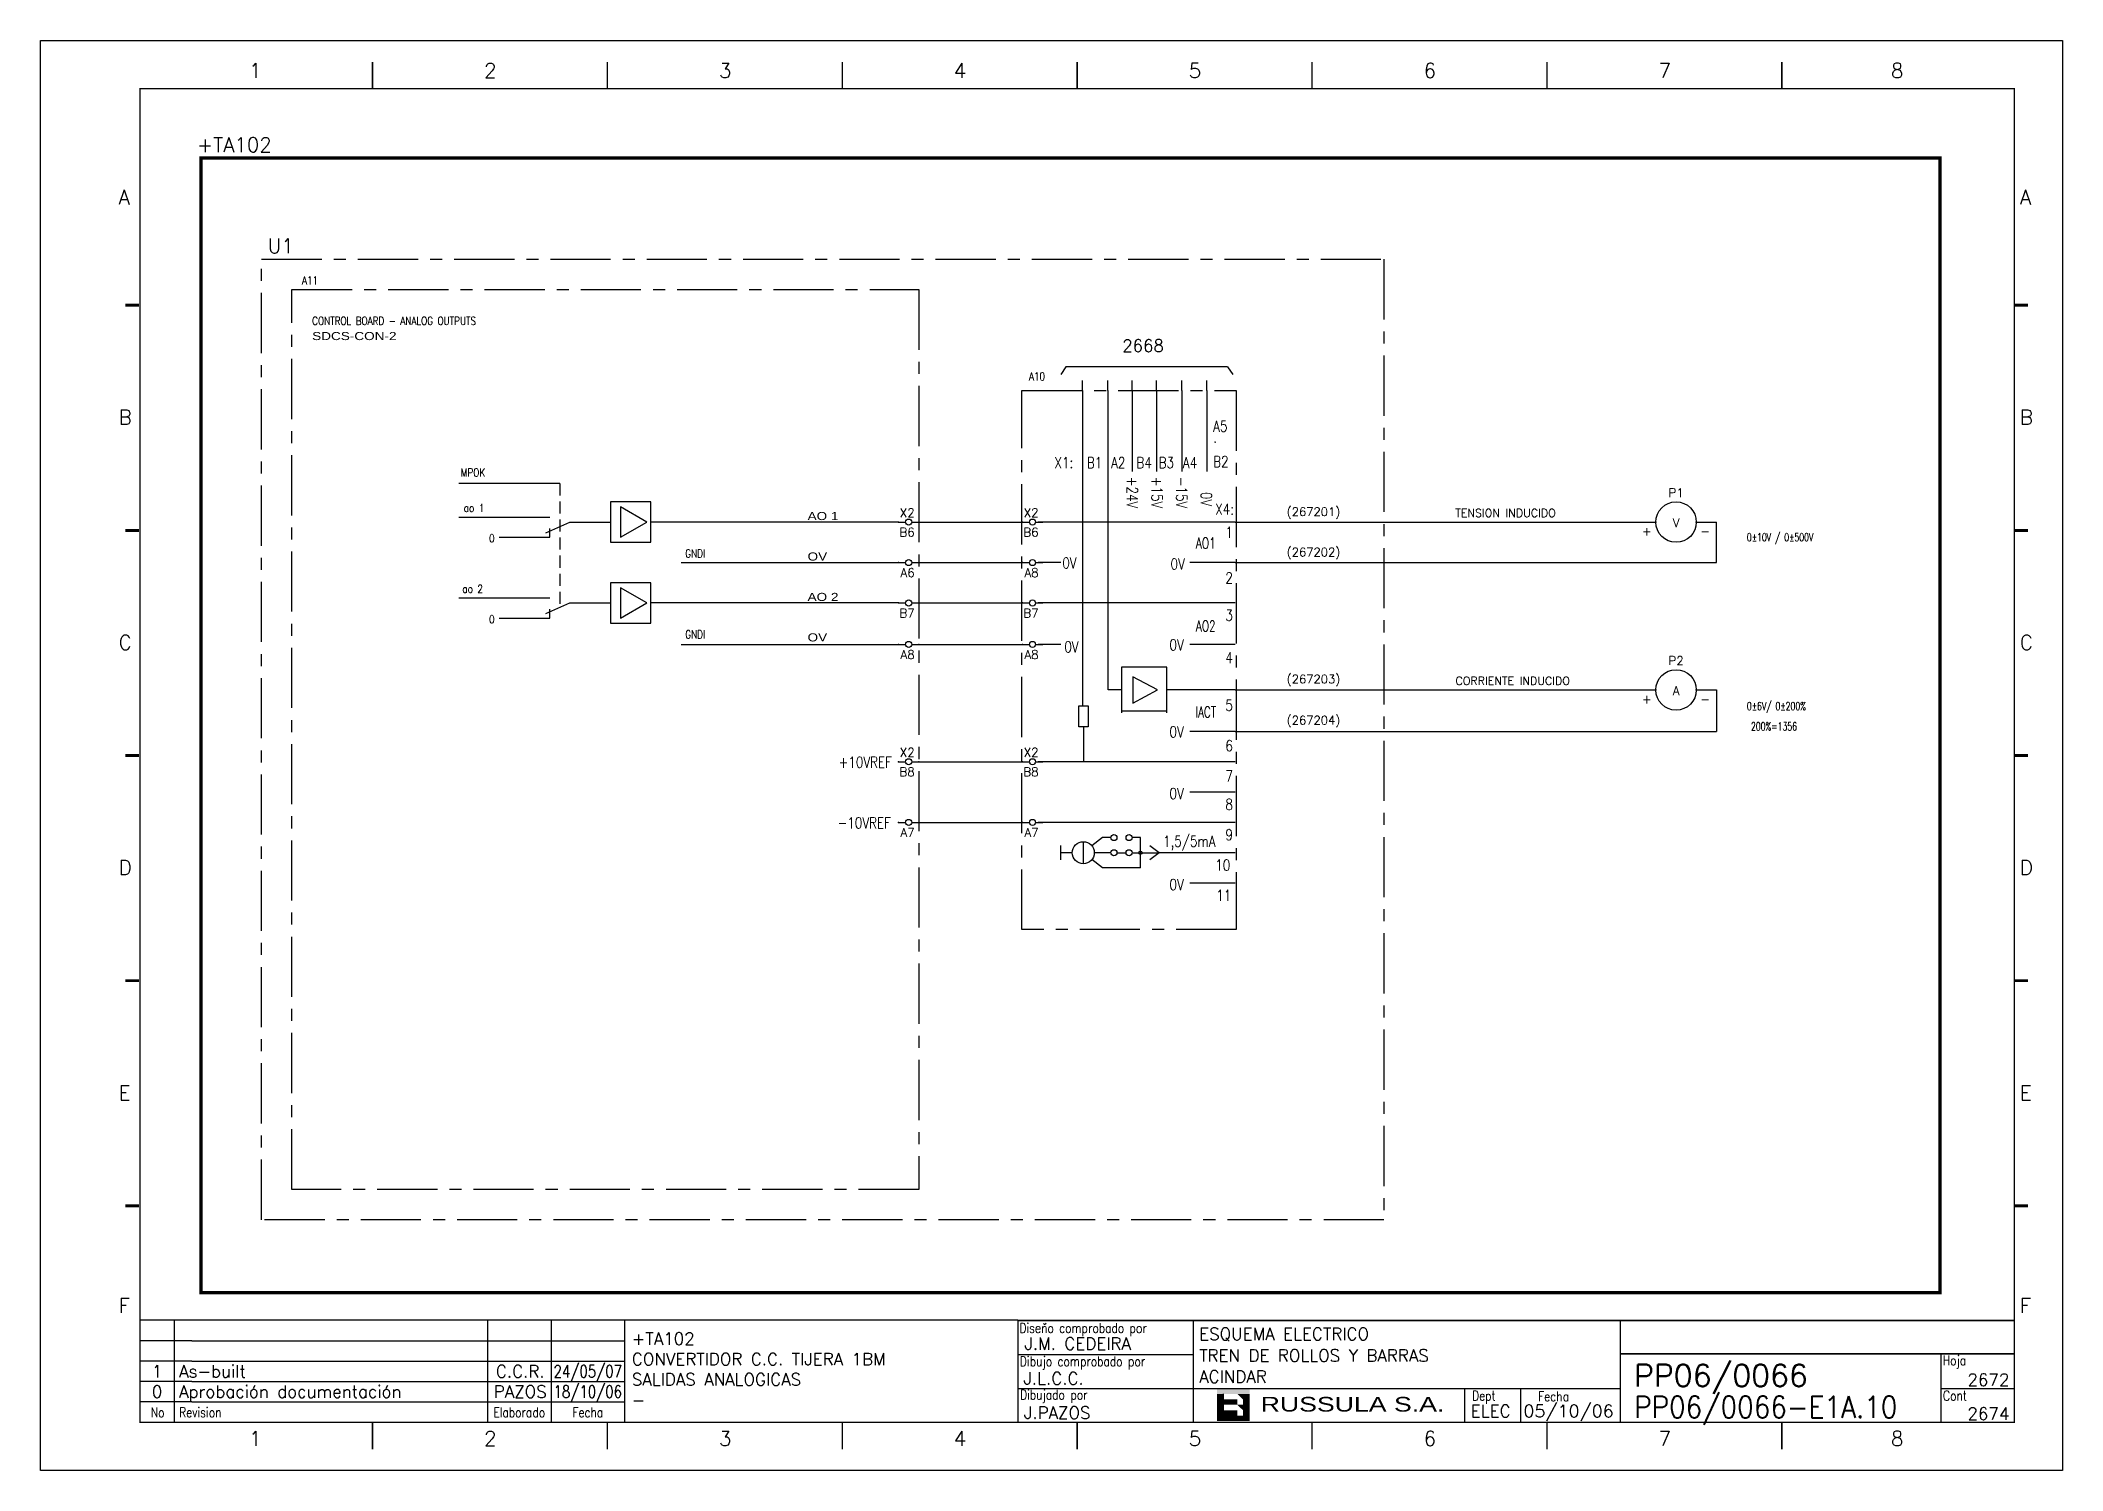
# Model space of a CAD drawing. Extents: x -25 to 1044, y -25744 to 292.
# Drawn here: x 287.4 to 707.4, y -16382 to -16085 of the extents above; entities that cross this region are included whole.
import ezdxf
from ezdxf.enums import TextEntityAlignment as Align

# ---------------------------------------------------------------- set-up
doc = ezdxf.new("R2010")
doc.units = 0
doc.header["$LTSCALE"] = 10
doc.header["$MEASUREMENT"] = 0
for name, pattern in [('CENTER', [2, 1.25, -0.25, 0.25, -0.25]), ('DASHDOT', [1, 0.5, -0.25, 0, -0.25]), ('HIDDEN', [0.375, 0.25, -0.125])]:
    doc.linetypes.add(name, pattern=pattern)
doc.layers.get('0').update_dxf_attribs({"linetype": 'CONTINUOUS'})
for name, color, linetype in [('1', 7, 'CONTINUOUS'), ('10', 5, 'CONTINUOUS'), ('2', 7, 'CONTINUOUS'), ('25', 3, 'CONTINUOUS'), ('25KT', 4, 'HIDDEN'), ('25PK', 4, 'CENTER'), ('35', 2, 'CONTINUOUS'), ('8', 1, 'CONTINUOUS'), ('9', 6, 'CONTINUOUS'), ('DIBUJO', 7, 'CONTINUOUS'), ('NODE', 7, 'CONTINUOUS')]:
    doc.layers.add(name, color=color, linetype=linetype)
doc.styles.add('ABBSTYLE', font='ROMANS.SHX', dxfattribs={"width": 0.8})
doc.styles.add('HELV', font='HELVBLD.SHX', dxfattribs={"width": 1.2})
doc.styles.add('HELVETICA', font='HELV.SHX')
doc.styles.add('LABEL', font='SIMPLEX', dxfattribs={"width": 0.8, "height": 4})
doc.styles.add('ROMANS', font='romans')
doc.styles.get("Standard").update_dxf_attribs({"font": 'simplex'})

msp = doc.modelspace()

# ---------------------------------------------------------------- texts
at = {"layer": '2', "color": 6}
for s, height, p in [('+TA102', 3.024, (319.88, -16108.12)), ('U1', 3.024, (334.58, -16129.12)), ('(267201)', 1.764, (546.21, -16183.71)), ('(267202)', 1.764, (546.21, -16192.09)), ('(267203)', 1.764, (546.21, -16218.46)), ('(267204)', 1.764, (546.21, -16227.01))]:
    msp.add_text(s, height=height, dxfattribs=at).set_placement(p)
at = {"layer": '2', "color": 7, "style": 'ROMANS'}
for s, height, p in [('2668', 2.52, (512.08, -16149.6)), ('TENSION INDUCIDO', 1.68, (581.24, -16183.93)), ('CORRIENTE INDUCIDO', 1.68, (581.3, -16218.79))]:
    msp.add_text(s, height=height, dxfattribs=at).set_placement(p)
at = {"layer": '2', "color": 7, "style": 'ROMANS', "width": 0.7}
for s, p in [('0%%P10V / 0%%P500V', (641.81, -16188.97)), ('0%%P6V/ 0%%P200%', (641.81, -16224.04)), ('200%=1356', (642.66, -16228.24))]:
    msp.add_text(s, height=1.68, dxfattribs=at).set_placement(p)
at = {"layer": '25'}
for s, height, style, width, p in [('A11', 1.68, 'ABBSTYLE', 0.8, (341.72, -16135.63)), ('CONTROL BOARD - ANALOG OUTPUTS', 1.68, 'ABBSTYLE', 0.8, (343.82, -16144.03)), ('SDCS-CON-2', 1.68, 'HELV', 1.2, (343.82, -16147.18)), ('A10', 1.68, 'ABBSTYLE', 0.8, (492.71, -16155.58)), ('A5', 2.268, 'ROMANS', 0.8, (530.98, -16166.2)), ('.', 2.27, 'ROMANS', 0.8, (530.98, -16168.51)), ('MPOK', 1.68, 'ABBSTYLE', 0.8, (374.69, -16175.53)), ('X1:', 2.268, 'ROMANS', 0.8, (498.01, -16173.76)), ('B1', 2.268, 'ROMANS', 0.8, (504.73, -16173.76)), ('A2', 2.268, 'ROMANS', 0.8, (509.77, -16173.76)), ('B4', 2.268, 'ROMANS', 0.8, (515.02, -16173.76)), ('B3', 2.268, 'ROMANS', 0.8, (519.64, -16173.76)), ('A4', 2.268, 'ROMANS', 0.8, (524.68, -16173.76)), ('B2', 2.268, 'ROMANS', 0.8, (530.98, -16173.55)), ('ao 1', 1.68, 'ABBSTYLE', 0.8, (375.32, -16182.88)), ('X4:', 2.268, 'ROMANS', 0.8, (531.4, -16183.42)), ('AO 1', 1.68, 'HELV', 1.2, (446.72, -16184.56)), ('1', 2.27, 'ROMANS', 0.8, (533.5, -16188.25)), ('0', 1.68, 'ABBSTYLE', 0.8, (380.57, -16189.18)), ('GNDI', 1.68, 'ABBSTYLE', 0.8, (421.31, -16192.33)), ('OV', 1.68, 'HELV', 1.2, (446.72, -16192.96)), ('ao 2', 1.68, 'ABBSTYLE', 0.8, (375.02, -16199.68)), ('2', 2.27, 'ROMANS', 0.8, (533.5, -16197.7)), ('AO 2', 1.68, 'HELV', 1.2, (446.72, -16201.36)), ('3', 2.27, 'ROMANS', 0.8, (533.5, -16205.47)), ('0', 1.68, 'ABBSTYLE', 0.8, (380.57, -16205.98)), ('GNDI', 1.68, 'ABBSTYLE', 0.8, (421.31, -16209.13)), ('OV', 1.68, 'HELV', 1.2, (446.72, -16209.76)), ('4', 2.27, 'ROMANS', 0.8, (533.5, -16214.29)), ('5', 2.27, 'ROMANS', 0.8, (533.5, -16224.16)), ('6', 2.27, 'ROMANS', 0.8, (533.5, -16232.56)), ('7', 2.27, 'ROMANS', 0.8, (533.5, -16238.86)), ('8', 2.27, 'ROMANS', 0.8, (533.5, -16244.74)), ('1,5/5mA', 2.268, 'ROMANS', 0.8, (520.55, -16252.4)), ('9', 2.27, 'ROMANS', 0.8, (533.5, -16251.04)), ('10', 2.268, 'ROMANS', 0.8, (531.4, -16257.34)), ('11', 2.268, 'ROMANS', 0.8, (531.61, -16263.64))]:
    msp.add_text(s, height=height, dxfattribs=dict(at, style=style, width=width)).set_placement(p)
at = {"layer": '25', "style": 'ROMANS', "width": 0.8}
for s, p in [('+24V', (513.05, -16175.57)), ('+15V', (518.17, -16175.57)), ('-15V', (523.29, -16175.57)), ('0V', (528.4, -16178.72))]:
    msp.add_text(s, height=2.268, rotation=270, dxfattribs=at).set_placement(p)
at = {"layer": '25', "style": 'ROMANS'}
for s, width, p in [('AO1', 0.7, (529.43, -16190.48)), ('0V', 0.8, (501.11, -16194.61)), ('0V', 0.8, (523.58, -16194.82)), ('AO2', 0.7, (529.43, -16207.7)), ('0V', 0.8, (501.53, -16212.04)), ('0V', 0.8, (523.37, -16211.62)), ('IACT', 0.7, (529.43, -16225.55)), ('0V', 0.8, (523.37, -16229.68)), ('+10VREF', 0.8, (458.69, -16235.98)), ('0V', 0.8, (523.37, -16242.49)), ('-10VREF', 0.8, (458.48, -16248.58)), ('0V', 0.8, (523.37, -16261.39))]:
    msp.add_text(s, height=2.268, dxfattribs=dict(at, width=width)).set_placement(p, align=Align.CENTER)

# ---------------------------------------------------------------- blocks, each defined once
blk = doc.blocks.new('NOD', base_point=(237.5, 170))
at = {"layer": 'NODE'}
blk.add_point((237.5, 170), dxfattribs=at)
blk = doc.blocks.new('$$PLR12C')
for p, q in [((-2.5, 0), (-0.75, 0)), ((0.75, 0), (2.5, 0))]:
    blk.add_line(p, q)
at = {"layer": '2'}
blk.add_circle((0, 0), 0.75, dxfattribs=at)
for p in [(-2.5, 0), (2.5, 0)]:
    blk.add_blockref('NOD', p, dxfattribs=at)
at = {"layer": '8'}
blk.add_attdef('*A', text='', height=2.15, dxfattribs=at).set_placement((1.5, -3.575), align=Align.RIGHT)
at = {"layer": '9'}
blk.add_attdef('ID', text='', height=2.15, dxfattribs=at).set_placement((1.5, 1.25), align=Align.RIGHT)
blk = doc.blocks.new('AMP')
at = {"layer": '35'}
for p, q in [((0, 5), (0, -5)), ((10, 5), (0, 5)), ((10, -5), (10, 5)), ((0, -5), (10, -5))]:
    blk.add_line(p, q, dxfattribs=at)
blk.add_lwpolyline([(7.5, -3.75), (7.5, 3.75), (1, 0)], close=True, dxfattribs=at)
blk = doc.blocks.new('newcajec')
at = {"layer": '1'}
for p, q in [((179.4, 20.85), (0.13, 20.85)), ((7, 20.85), (7, 0)), ((71, 20.85), (71, 0)), ((84, 20.85), (84, 0.09)), ((99, 20.85), (99, 0)), ((215.2, 20.8), (215.2, 0)), ((10.6, 16.64), (0, 16.64)), ((10.6, 16.64), (99, 16.64)), ((184.64, 20.18), (184.81, 20.01)), ((184.81, 20.01), (185.18, 20.25)), ((10.6, 12.48), (0, 12.48)), ((10.6, 12.48), (99, 12.48)), ((179.4, 13.87), (215.2, 13.87)), ((368, 14.06), (368, 0)), ((10.6, 8.32), (0, 8.32)), ((10.6, 8.32), (99, 8.32)), ((10.6, 4.16), (0, 4.16)), ((10.6, 4.16), (99, 4.16)), ((179.4, 6.93), (267.63, 6.93)), ((267.63, 6.93), (302.5, 6.93)), ((270.63, 6.91), (270.63, 0)), ((282.07, 6.93), (282.07, 0)), ((368, 6.93), (383, 6.93))]:
    blk.add_line(p, q, dxfattribs=at)
for points in [[(47.5, 272.5, 0.3, 0.3, 0), (47.5, 277.91, 0.3, 0.3, 0)], [(95.5, 272.5, 0.3, 0.3, 0), (95.5, 277.91, 0.3, 0.3, 0)], [(143.5, 272.5, 0.3, 0.3, 0), (143.5, 277.91, 0.3, 0.3, 0)], [(191.5, 272.5, 0.3, 0.3, 0), (191.5, 277.91, 0.3, 0.3, 0)], [(239.5, 272.5, 0.3, 0.3, 0), (239.5, 277.91, 0.3, 0.3, 0)], [(287.5, 272.5, 0.3, 0.3, 0), (287.5, 277.91, 0.3, 0.3, 0)], [(335.5, 272.5, 0.3, 0.3, 0), (335.5, 277.91, 0.3, 0.3, 0)], [(-2.99, 228.23, 0.6, 0.6, 0), (-0.18, 228.23, 0.6, 0.6, 0)], [(383.01, 228.23, 0.6, 0.6, 0), (385.82, 228.23, 0.6, 0.6, 0)], [(-2.99, 182.23, 0.6, 0.6, 0), (-0.18, 182.23, 0.6, 0.6, 0)], [(383.01, 182.23, 0.6, 0.6, 0), (385.82, 182.23, 0.6, 0.6, 0)], [(-2.99, 136.23, 0.6, 0.6, 0), (-0.18, 136.23, 0.6, 0.6, 0)], [(383.01, 136.23, 0.6, 0.6, 0), (385.82, 136.23, 0.6, 0.6, 0)], [(-2.99, 90.23, 0.6, 0.6, 0), (-0.18, 90.23, 0.6, 0.6, 0)], [(383.01, 90.23, 0.6, 0.6, 0), (385.82, 90.23, 0.6, 0.6, 0)], [(-2.99, 44.23, 0.6, 0.6, 0), (-0.18, 44.23, 0.6, 0.6, 0)], [(383.01, 44.23, 0.6, 0.6, 0), (385.82, 44.23, 0.6, 0.6, 0)], [(383, 20.8, 0.3, 0.3, 0), (179.4, 20.8, 0.3, 0.3, 0), (179.4, 0, 0.3, 0.3, 0)], [(302.5, 20.8, 0.3, 0.3, 0), (302.5, 0, 0.3, 0.3, 0)], [(302.5, 14, 0.3, 0.3, 0), (383, 14, 0.3, 0.3, 0)], [(47.5, -5.5, 0.3, 0.3, 0), (47.5, -0.09, 0.3, 0.3, 0)], [(95.5, -5.5, 0.3, 0.3, 0), (95.5, -0.09, 0.3, 0.3, 0)], [(143.5, -5.5, 0.3, 0.3, 0), (143.5, -0.09, 0.3, 0.3, 0)], [(191.5, -5.5, 0.3, 0.3, 0), (191.5, -0.09, 0.3, 0.3, 0)], [(239.5, -5.5, 0.3, 0.3, 0), (239.5, -0.09, 0.3, 0.3, 0)], [(287.5, -5.5, 0.3, 0.3, 0), (287.5, -0.09, 0.3, 0.3, 0)], [(335.5, -5.5, 0.3, 0.3, 0), (335.5, -0.09, 0.3, 0.3, 0)]]:
    blk.add_lwpolyline(points, format="xyseb", dxfattribs=at)
at = {"layer": '1', "const_width": 0.3}
blk.add_lwpolyline([(0, 0), (0, 272.5), (383, 272.5), (383, 0)], close=True, dxfattribs=at)
at = {"layer": '2', "color": 14}
for p, q in [((221.42, 4.69), (221.42, 5.81)), ((221.42, 2.47), (221.42, 3.58))]:
    blk.add_line(p, q, dxfattribs=at)
for points in [[(220.05, 5.81), (220.05, 6.92), (226.74, 5.81), (226.74, 6.92)], [(221.42, 2.47), (220.05, 2.47), (221.42, 5.81), (220.05, 5.81)], [(221.42, 4.69), (224.25, 4.69), (221.42, 3.58), (224.25, 3.58)], [(224.25, 5.81), (225.37, 5.81), (225.37, 4.69)], [(225.37, 5.81), (226.74, 5.81), (225.37, 1.35), (226.74, 1.35)], [(224.25, 0.24), (224.25, 2.47), (220.05, 0.24), (220.05, 2.47)], [(224.25, 3.58), (225.37, 3.58), (225.37, 2.47)], [(226.74, 1.35), (226.74, 0.24), (224.25, 1.35), (224.25, 0.24)]]:
    blk.add_solid(points, dxfattribs=at)
at = {"layer": '1', "style": 'ROMANS'}
for s, p in [('1', (22.29, 274.68)), ('2', (70.29, 274.68)), ('3', (118.29, 274.68)), ('4', (166.29, 274.68)), ('5', (214.29, 274.68)), ('6', (262.29, 274.68)), ('7', (310.29, 274.68)), ('8', (357.79, 274.68)), ('A', (-4.37, 248.84)), ('A', (384.13, 248.84)), ('B', (-4.37, 203.84)), ('B', (384.13, 203.84)), ('C', (-4.37, 157.84)), ('C', (384.13, 157.84)), ('D', (-4.37, 111.84)), ('D', (384.13, 111.84)), ('E', (-4.37, 65.84)), ('E', (384.13, 65.84)), ('F', (-4.37, 22.34)), ('F', (384.13, 22.34)), ('1', (22.29, -4.82)), ('2', (70.29, -4.82)), ('3', (118.29, -4.82)), ('4', (166.29, -4.82)), ('5', (214.29, -4.82)), ('6', (262.29, -4.82)), ('7', (310.29, -4.82)), ('8', (357.79, -4.82))]:
    blk.add_text(s, height=3, dxfattribs=at).set_placement(p)
at = {"layer": '1', "style": 'LABEL', "width": 0.8}
for s, p in [('Diseno comprobado por', (179.73, 18.27)), ('Dibujo comprobado por', (179.81, 11.47)), ('Hoja', (368.38, 11.66)), ('Dibujado por', (179.83, 4.64)), ('Fecha', (285.71, 4.3)), ('Cont', (368.43, 4.46)), ('No', (2.23, 1.05)), ('Revision', (8, 1.05))]:
    blk.add_text(s, height=2, dxfattribs=at).set_placement(p)
for s, p in [('Dept', (274.61, 4.44)), ('Elaborado', (77.5, 1.05)), ('Fecha', (91.5, 1.05))]:
    blk.add_text(s, height=2, dxfattribs=at).set_placement(p, align=Align.CENTER)
at = {"layer": '10', "style": 'ROMANS'}
for tag, p in [('REV41', (3.5, 18.74)), ('REV43', (77.7, 18.74)), ('REV31', (3.5, 14.58)), ('REV33', (77.7, 14.58)), ('REV21', (3.5, 10.42)), ('REV23', (77.7, 10.42)), ('REV11', (3.5, 6.27)), ('REV13', (77.7, 6.27))]:
    blk.add_attdef(tag, text='', height=2.5, dxfattribs=at).set_placement(p, align=Align.MIDDLE)
for tag, p, height in [('REV42', (8, 17.49), 2.5), ('SHEETNAME1', (100.5, 15.83), 2.5), ('DESIGNCHECK', (180.74, 14.83), 2.5), ('DOCUMENTTYPE', (216.43, 16.8), 2.5), ('NOTA', (305.32, 15.8), 3), ('REV32', (8, 13.33), 2.5), ('SHEETNAME2', (100.5, 11.67), 2.5), ('OBJECT', (216.43, 12.4), 2.5), ('REV22', (8, 9.17), 2.5), ('SHEETNAME3', (100.5, 7.51), 2.5), ('DRAWINGCHECK', (180.53, 7.71), 2.5), ('CUSTOMER', (216.43, 8.08), 2.5), ('ORDER', (305.32, 7.3), 4.5), ('REV12', (8, 5.01), 2.5), ('SHEETNAME4', (100.5, 3.35), 2.5), ('DOCUMENT_ID', (305.32, 0.93), 4.4), ('USER', (180.63, 0.71), 2.5), ('DEPARTMENT', (271.93, 1.05), 2.5)]:
    blk.add_attdef(tag, p, '', height=height, dxfattribs=at)
for tag, width, p, p2 in [('REV44', 1.221199, (84.53, 17.49), (98.48, 17.49)), ('REV34', 1.221199, (84.53, 13.33), (98.48, 13.33)), ('REV24', 1.221199, (84.53, 9.17), (98.48, 9.17)), ('REV14', 1.221199, (84.53, 5.01), (98.48, 5.01)), ('CREATED2', 7.039915, (282.71, 1.05), (301.14, 1.05))]:
    blk.add_attdef(tag, text='', height=2.5, dxfattribs=dict(at, width=width)).set_placement(p, p2, align=Align.FIT)
for tag, p in [('SHEET', (382, 7.43)), ('NEXTSHEET', (382, 0.5))]:
    blk.add_attdef(tag, text='', height=2.5, dxfattribs=at).set_placement(p, align=Align.RIGHT)
at = {"layer": 'DIBUJO', "color": 14, "style": 'HELVETICA', "width": 1.3}
blk.add_text('RUSSULA S.A.', height=3, dxfattribs=at).set_placement((229, 2.19))
blk = doc.blocks.new('$080101')
at = {"layer": '2'}
blk.add_circle((5, 0), 5, dxfattribs=at)
for p in [(0, 0), (10, 0)]:
    blk.add_blockref('NOD', p, dxfattribs=at)
at = {"layer": '8'}
blk.add_attdef('1A', text='', height=2.15, dxfattribs=at).set_placement((-1, -3.325), align=Align.RIGHT)
blk.add_attdef('2A', (11, -3.325), '', height=2.15, dxfattribs=at)
at = {"layer": '9'}
for tag, p in [('ID', (5, 6.175)), ('FUNK', (5, -1.25))]:
    blk.add_attdef(tag, text='', height=2.15, dxfattribs=at).set_placement(p, align=Align.CENTER)

# ---------------------------------------------------------------- linework, layer by layer
at = {"layer": '2', "color": 3}
for p, q in [((503.84, -16157.68), (503.84, -16155.58)), ((509.09, -16157.68), (509.09, -16155.58)), ((514.13, -16157.68), (514.13, -16155.58)), ((519.17, -16157.68), (519.17, -16155.58)), ((524.42, -16157.68), (524.42, -16155.58)), ((529.67, -16157.68), (529.67, -16155.58)), ((503.84, -16157.68), (503.84, -16223.2)), ((509.09, -16157.68), (509.09, -16219.84)), ((514.13, -16157.68), (514.13, -16174.48)), ((519.17, -16157.68), (519.17, -16174.48)), ((524.42, -16157.68), (524.42, -16174.48)), ((529.67, -16157.68), (529.67, -16174.48))]:
    msp.add_line(p, q, dxfattribs=at)
at = {"layer": '2', "color": 4, "linetype": 'CENTER'}
for p, q in [((491.24, -16157.68), (535.76, -16157.68)), ((491.24, -16269.61), (491.24, -16157.68)), ((535.76, -16157.68), (535.76, -16269.61)), ((535.76, -16269.61), (491.24, -16269.61))]:
    msp.add_line(p, q, dxfattribs=at)
at = {"layer": '2', "color": 7}
for p, q in [((468.77, -16184.98), (491.34, -16184.98)), ((535.55, -16184.98), (622.91, -16184.98)), ((631.31, -16184.98), (635.51, -16184.98)), ((635.51, -16193.38), (635.51, -16184.98)), ((468.77, -16193.38), (491.34, -16193.38)), ((535.55, -16193.38), (635.51, -16193.38)), ((468.77, -16201.78), (491.34, -16201.78)), ((468.77, -16210.39), (491.34, -16210.39)), ((535.55, -16219.84), (578.78, -16219.84)), ((578.78, -16219.84), (622.91, -16219.84)), ((631.31, -16219.84), (635.51, -16219.84)), ((635.51, -16219.84), (635.51, -16228.45)), ((535.55, -16228.45), (635.51, -16228.45)), ((468.77, -16234.75), (491.34, -16234.75)), ((468.77, -16247.35), (491.34, -16247.35))]:
    msp.add_line(p, q, dxfattribs=at)
at = {"layer": '2', "color": 3, "linetype": 'DASHDOT'}
msp.add_lwpolyline([(320.72, -16109.38, 0.706, 0.706, 0), (681.92, -16109.38, 0.706, 0.706, 0), (681.92, -16345, 0.706, 0.706, 0), (320.72, -16345, 0.706, 0.706, 0), (320.72, -16109.38, 0.706, 0.706, 0)], format="xyseb", dxfattribs=at)
at = {"layer": '25'}
for p, q in [((500.37, -16152.75), (499.32, -16154.32)), ((533.97, -16152.75), (500.37, -16152.75)), ((533.97, -16152.75), (535.02, -16154.32)), ((535.55, -16184.98), (494.6, -16184.98)), ((499.32, -16193.38), (494.6, -16193.38)), ((535.55, -16193.38), (526.1, -16193.38)), ((535.55, -16201.78), (494.6, -16201.78)), ((499.32, -16210.39), (494.6, -16210.39)), ((535.55, -16210.39), (526.1, -16210.39)), ((511.92, -16215.12), (511.92, -16224.57)), ((521.37, -16215.12), (511.92, -16215.12)), ((521.37, -16224.57), (521.37, -16215.12)), ((511.92, -16219.84), (509.17, -16219.84)), ((514.29, -16217.08), (514.29, -16222.6)), ((519.41, -16219.84), (514.29, -16217.08)), ((514.29, -16222.6), (519.41, -16219.84)), ((535.55, -16219.84), (521.37, -16219.84)), ((503.06, -16223.15), (505.03, -16223.15)), ((503.06, -16227.49), (503.06, -16223.15)), ((505.03, -16223.15), (505.03, -16227.49)), ((511.92, -16224.15), (521.37, -16224.15)), ((505.03, -16227.49), (503.06, -16227.49)), ((504.05, -16227.49), (504.05, -16234.75)), ((535.55, -16228.45), (526.1, -16228.45)), ((535.55, -16234.75), (494.6, -16234.75)), ((535.55, -16241.05), (526.1, -16241.05)), ((535.55, -16247.35), (494.6, -16247.35)), ((499.26, -16252.15), (499.26, -16255.15)), ((501.69, -16253.65), (499.26, -16253.65)), ((503.99, -16251.36), (503.99, -16255.94)), ((507.99, -16250.5), (505.78, -16252.23)), ((509.72, -16253.65), (506.28, -16253.65)), ((509.72, -16250.5), (507.99, -16250.5)), ((510.98, -16253.65), (512.87, -16253.65)), ((515.86, -16250.5), (514.13, -16250.5)), ((514.13, -16253.65), (519.75, -16253.65)), ((515.86, -16256.8), (515.86, -16250.5)), ((519.75, -16253.65), (517.83, -16252.18)), ((519.75, -16253.65), (517.83, -16255.12)), ((535.55, -16253.65), (519.75, -16253.65)), ((507.99, -16256.8), (505.78, -16255.07)), ((515.86, -16256.8), (507.99, -16256.8)), ((535.55, -16259.95), (526.1, -16259.95))]:
    msp.add_line(p, q, dxfattribs=at)
for centre, radius in [((503.99, -16253.65), 2.29), ((510.35, -16250.5), 0.63), ((510.35, -16253.65), 0.63), ((513.5, -16250.5), 0.63), ((513.5, -16253.65), 0.63)]:
    msp.add_circle(centre, radius, dxfattribs=at)
at = {"layer": '25KT', "color": 7}
msp.add_line((395.27, -16176.95), (395.27, -16202.83), dxfattribs=at)
at = {"layer": '25PK'}
for p, q in [((333.32, -16130.38), (566.42, -16130.38)), ((333.32, -16329.88), (333.32, -16130.38)), ((566.42, -16130.38), (566.42, -16329.88)), ((339.62, -16323.58), (339.62, -16136.68)), ((339.62, -16136.68), (469.82, -16136.68)), ((469.82, -16136.68), (469.82, -16323.58)), ((469.82, -16323.58), (339.62, -16323.58)), ((566.42, -16329.88), (333.32, -16329.88))]:
    msp.add_line(p, q, dxfattribs=at)
at = {"layer": '35', "color": 7}
for p, q in [((395.27, -16176.95), (374.27, -16176.95)), ((374.27, -16183.93), (393.17, -16183.93)), ((392.37, -16187.18), (397.37, -16184.98)), ((393.17, -16188.13), (393.17, -16186.29)), ((397.37, -16184.98), (405.77, -16184.98)), ((465.62, -16184.98), (414.17, -16184.98)), ((382.67, -16188.13), (393.17, -16188.13)), ((420.47, -16193.38), (465.62, -16193.38)), ((374.27, -16200.73), (393.17, -16200.73)), ((392.37, -16203.98), (397.37, -16201.78)), ((393.17, -16204.93), (393.17, -16203.09)), ((397.37, -16201.78), (405.77, -16201.78)), ((465.62, -16201.78), (414.17, -16201.78)), ((382.67, -16204.93), (393.17, -16204.93)), ((420.47, -16210.39), (465.62, -16210.39))]:
    msp.add_line(p, q, dxfattribs=at)
at = {"layer": '35'}
msp.add_circle((515.86, -16253.65), 0.335, dxfattribs=at)
at = {"layer": 'DIBUJO'}
msp.add_lwpolyline([(287.38, -16084.95), (707.38, -16084.95), (707.38, -16381.95), (287.38, -16381.95), (287.38, -16084.95)], dxfattribs=at)

# ---------------------------------------------------------------- block references
at = {"layer": '2', "color": 7}
ref = msp.add_blockref('newcajec', (308.06, -16371.93), dxfattribs=dict(at, xscale=1.016442892079965, yscale=1.016442892079965, zscale=1.016442892079965))
ref.add_attrib('REV24', '24/05/07', dxfattribs={"layer": '10', "height": 2.541, "style": 'ROMANS', "width": 0.728168}).set_placement((393.97, -16362.61), (408.16, -16362.61), align=Align.FIT)
ref.add_attrib('SHEETNAME3', 'SALIDAS ANALOGICAS', (410.21, -16364.3), dxfattribs={"layer": '10', "height": 2.5411, "style": 'ROMANS'})
ref.add_attrib('SHEETNAME2', 'CONVERTIDOR C.C. TIJERA 1BM', (410.21, -16360.08), dxfattribs={"layer": '10', "height": 2.5411, "style": 'ROMANS'})
ref.add_attrib('SHEETNAME1', '+TA102', (410.21, -16355.85), dxfattribs={"layer": '10', "height": 2.541, "style": 'ROMANS'})
ref.add_attrib('USER', 'J.PAZOS', (491.66, -16371.21), dxfattribs={"layer": '10', "height": 2.541, "style": 'ROMANS'})
ref.add_attrib('DRAWINGCHECK', 'J.L.C.C.', (491.56, -16364.09), dxfattribs={"layer": '10', "height": 2.541, "style": 'ROMANS'})
ref.add_attrib('DESIGNCHECK', 'J.M. CEDEIRA', (491.77, -16356.86), dxfattribs={"layer": '10', "height": 2.5411, "style": 'ROMANS'})
ref.add_attrib('REV22', 'As-built', (316.19, -16362.61), dxfattribs={"layer": '10', "height": 2.541, "style": 'ROMANS'})
ref.add_attrib('REV12', 'Aprobación documentación', (316.19, -16366.83), dxfattribs={"layer": '10', "height": 2.5411, "style": 'ROMANS'})
ref.add_attrib('REV21', '1', dxfattribs={"layer": '10', "height": 2.54, "style": 'ROMANS'}).set_placement((311.62, -16361.34), align=Align.MIDDLE)
ref.add_attrib('REV11', '0', dxfattribs={"layer": '10', "height": 2.54, "style": 'ROMANS'}).set_placement((311.62, -16365.56), align=Align.MIDDLE)
ref.add_attrib('SHEETNAME4', '-', (410.21, -16368.53), dxfattribs={"layer": '10', "height": 2.54, "style": 'ROMANS'})
ref.add_attrib('REV14', '18/10/06', dxfattribs={"layer": '10', "height": 2.541, "style": 'ROMANS', "width": 0.728168}).set_placement((393.97, -16366.83), (408.16, -16366.83), align=Align.FIT)
ref.add_attrib('REV23', 'C.C.R.', dxfattribs={"layer": '10', "height": 2.541, "style": 'ROMANS'}).set_placement((387.04, -16361.34), align=Align.MIDDLE)
ref.add_attrib('REV13', 'PAZOS', dxfattribs={"layer": '10', "height": 2.541, "style": 'ROMANS'}).set_placement((387.04, -16365.56), align=Align.MIDDLE)
ref.add_attrib('DOCUMENT_ID', 'PP06/0066-E1A.10', (618.4, -16370.98), dxfattribs={"layer": '10', "height": 4.4723, "style": 'ROMANS', "width": 0.9})
ref.add_attrib('ORDER', 'PP06/0066', (618.4, -16364.51), dxfattribs={"layer": '10', "height": 4.574, "style": 'ROMANS'})
ref.add_attrib('CUSTOMER', 'ACINDAR', (528.05, -16363.71), dxfattribs={"layer": '10', "height": 2.541, "style": 'ROMANS'})
ref.add_attrib('OBJECT', 'TREN DE ROLLOS Y BARRAS', (528.05, -16359.33), dxfattribs={"layer": '10', "height": 2.5411, "style": 'ROMANS'})
ref.add_attrib('DOCUMENTTYPE', 'ESQUEMA ELECTRICO', (528.05, -16354.85), dxfattribs={"layer": '10', "height": 2.5411, "style": 'ROMANS'})
ref.add_attrib('CREATED2', '05/10/06', dxfattribs={"layer": '10', "height": 2.541, "style": 'ROMANS', "width": 0.961976}).set_placement((595.41, -16370.87), (614.16, -16370.87), align=Align.FIT)
ref.add_attrib('DEPARTMENT', 'ELEC', (584.46, -16370.87), dxfattribs={"layer": '10', "height": 2.541, "style": 'ROMANS'})
ref.add_attrib('NEXTSHEET', '2674', dxfattribs={"layer": '10', "height": 2.541, "style": 'ROMANS'}).set_placement((696.34, -16371.42), align=Align.RIGHT)
ref.add_attrib('SHEET', '2672', dxfattribs={"layer": '10', "height": 2.541, "style": 'ROMANS'}).set_placement((696.34, -16364.38), align=Align.RIGHT)
for name, p, xscale, yscale, zscale, values in [('$080101', (622.91, -16184.98), 0.8400000000000318, 0.8400000000000318, 0.8400000000000318, {'FUNK': 'V', 'ID': 'P1', '1A': '+', '2A': '-'}), ('$$PLR12C', (467.72, -16184.98), 0.839999999999975, 0.839999999999975, 0.839999999999975, {'ID': 'X2', '*A': 'B6'}), ('$$PLR12C', (493.44, -16184.98), 0.839999999999975, 0.839999999999975, 0.839999999999975, {'ID': 'X2', '*A': 'B6'}), ('$$PLR12C', (467.72, -16193.38), 0.839999999999975, 0.839999999999975, 0.839999999999975, {'*A': 'A6'}), ('$$PLR12C', (493.44, -16193.38), 0.839999999999975, 0.839999999999975, 0.839999999999975, {'*A': 'A8'}), ('$$PLR12C', (467.72, -16201.78), 0.839999999999975, 0.839999999999975, 0.839999999999975, {'*A': 'B7'}), ('$$PLR12C', (493.44, -16201.78), 0.839999999999975, 0.839999999999975, 0.839999999999975, {'*A': 'B7'}), ('$$PLR12C', (467.72, -16210.39), 0.839999999999975, 0.839999999999975, 0.839999999999975, {'*A': 'A8'}), ('$$PLR12C', (493.44, -16210.39), 0.839999999999975, 0.839999999999975, 0.839999999999975, {'*A': 'A8'}), ('$080101', (622.91, -16219.84), 0.8400000000000318, 0.8400000000000318, 0.8400000000000318, {'FUNK': 'A', 'ID': 'P2', '1A': '+', '2A': '-'}), ('$$PLR12C', (467.72, -16234.75), 0.839999999999975, 0.839999999999975, 0.839999999999975, {'ID': 'X2', '*A': 'B8'}), ('$$PLR12C', (493.44, -16234.75), 0.839999999999975, 0.839999999999975, 0.839999999999975, {'ID': 'X2', '*A': 'B8'}), ('$$PLR12C', (467.72, -16247.35), 0.839999999999975, 0.839999999999975, 0.839999999999975, {'*A': 'A7'}), ('$$PLR12C', (493.44, -16247.35), 0.839999999999975, 0.839999999999975, 0.839999999999975, {'*A': 'A7'})]:
    msp.add_blockref(name, p, dxfattribs=dict(at, xscale=xscale, yscale=yscale, zscale=zscale)).add_auto_attribs(values)
at = {"layer": '35', "color": 7, "xscale": 0.839999999999975, "yscale": 0.839999999999975, "zscale": 0.839999999999975, "rotation": 180}
for p in [(414.17, -16184.98), (414.17, -16201.78)]:
    msp.add_blockref('AMP', p, dxfattribs=at)

msp.set_redraw_order([(e.dxf.handle, doc.entitydb.next_handle()) for e in msp.query("TEXT MTEXT ATTDEF DIMENSION ARC_DIMENSION")])  # texts and dimensions are drawn at this point

doc.saveas('drawing.dxf')
